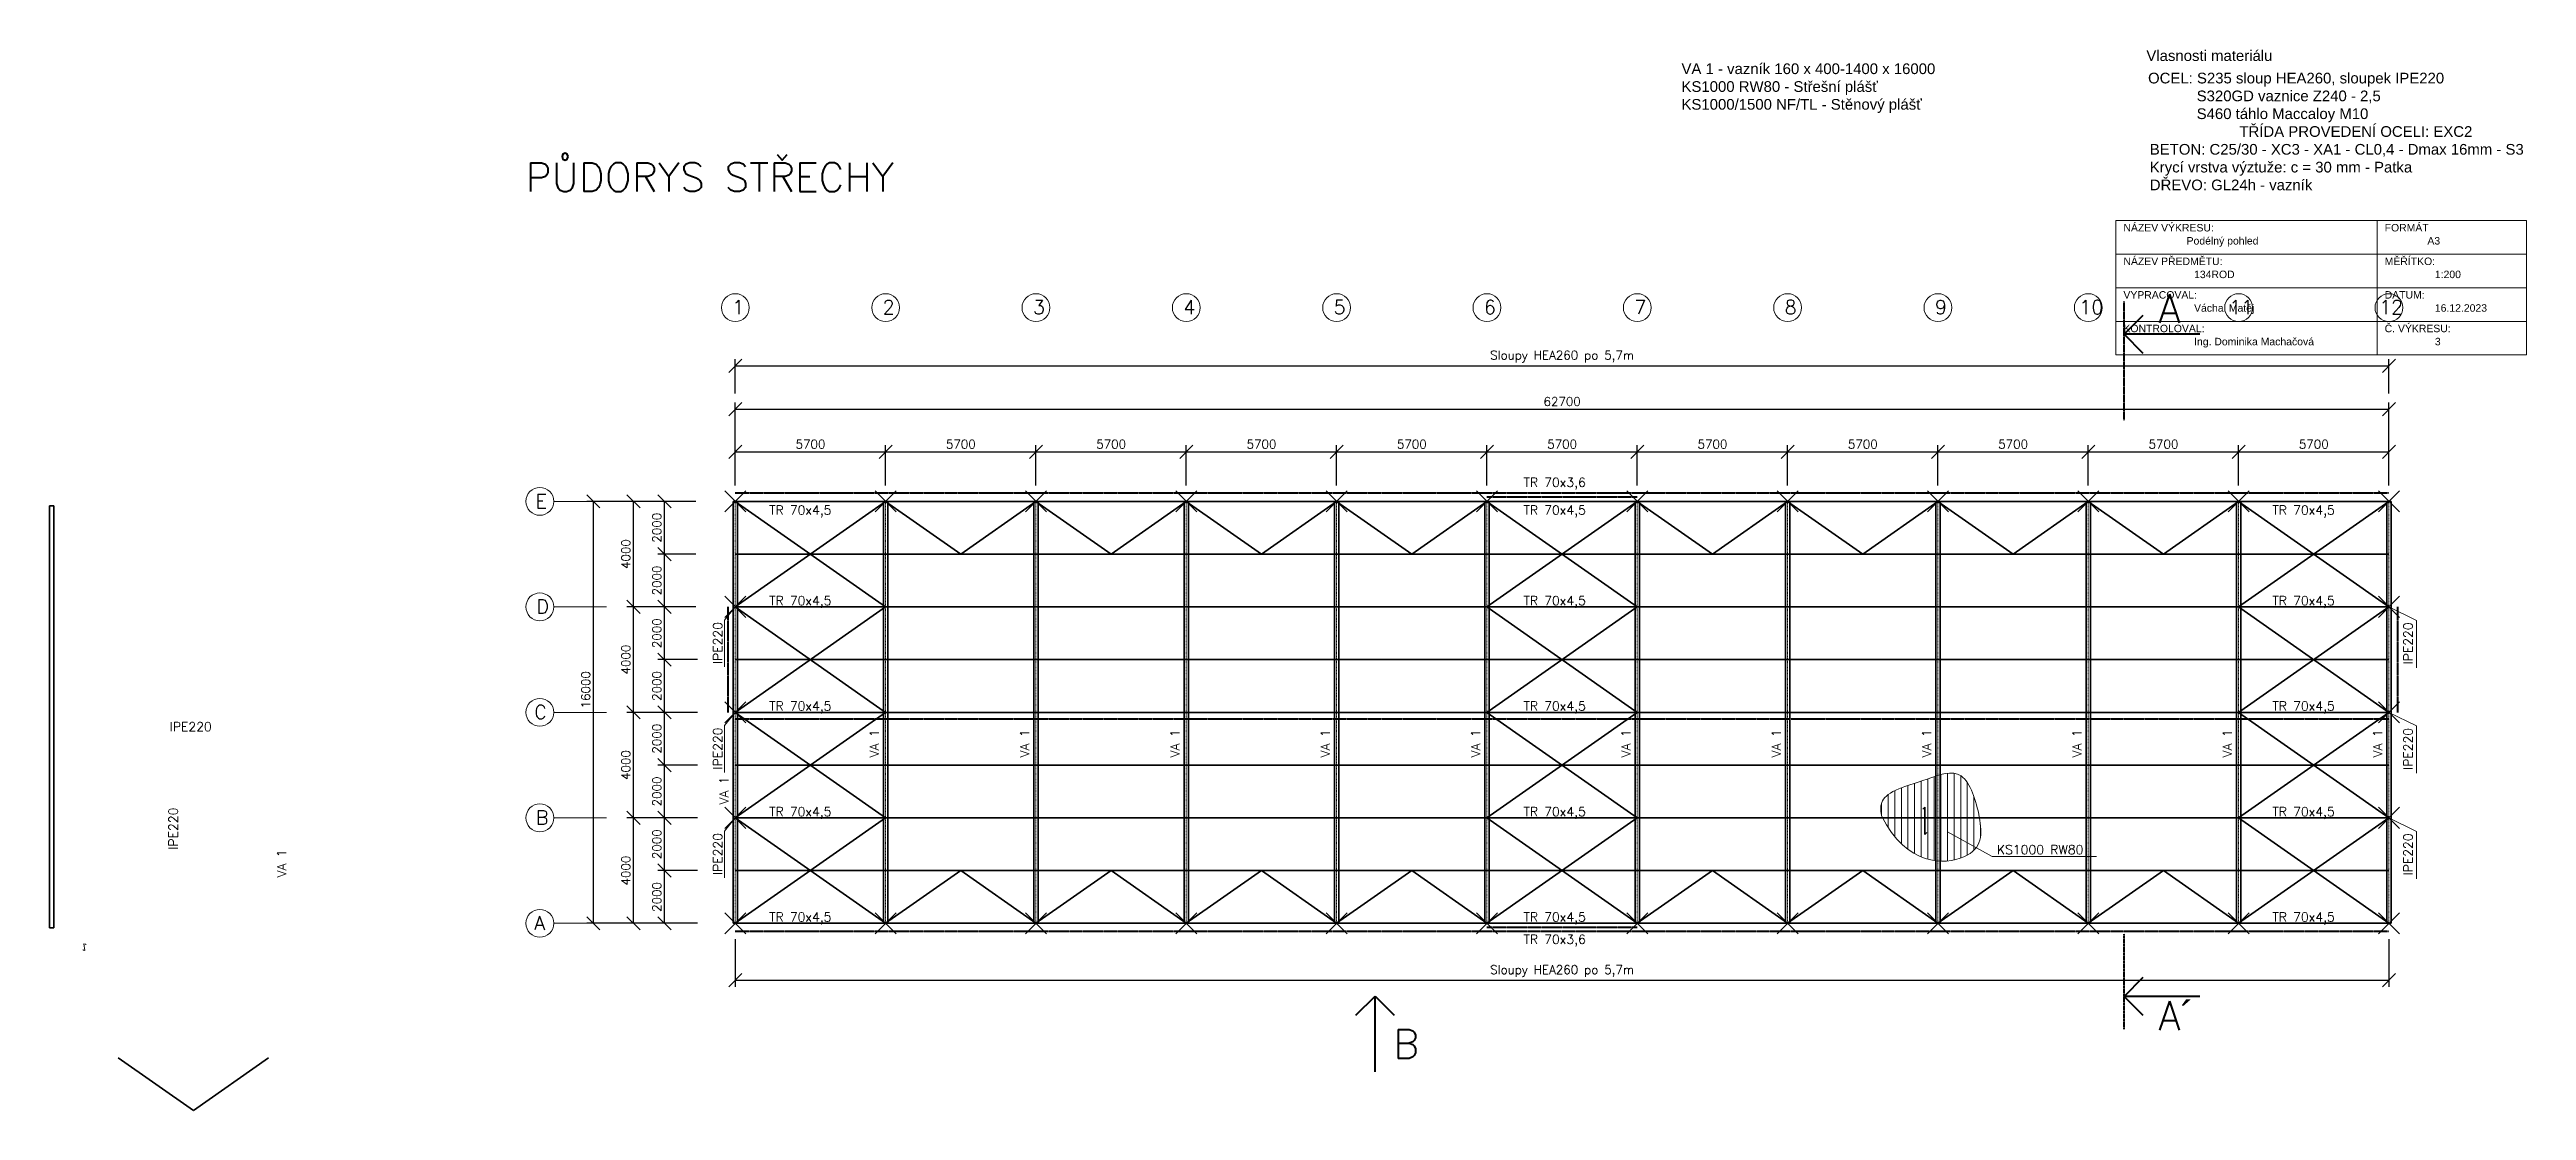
# Model space of a CAD drawing. Header units: millimetres. Extents: x -109904 to 256066, y -215550 to 75535.
# Drawn here: x -43169 to 50748, y -166956 to -126728 of the extents above; entities that cross this region are included whole.
import ezdxf

# ---------------------------------------------------------------- set-up
doc = ezdxf.new("R2010")
doc.units = ezdxf.units.MM
doc.header["$LTSCALE"] = 20
for name, pattern in [('ČERCHOVANÁ', [25.4, 12.7, -6.35, 0, -6.35]), ('ČERCHOVANÁ2', [12.7, 6.35, -3.175, 0, -3.175]), ('ČÁRKOVANÁ2', [9.525, 6.35, -3.175])]:
    doc.linetypes.add(name, pattern=pattern)
for name, color, linetype, lineweight in [('Kóty', 4, 'Continuous', 18), ('TENKÁ PLNÁ ČÁRA', 7, 'Continuous', 18), ('TENKÁ ČERCHOVANÁ ČÁRA', 60, 'ČERCHOVANÁ', 18), ('TLUSTÁ PLNÁ ČÁRA', 2, 'Continuous', 35), ('tlustá čára', 212, 'Continuous', 35), ('VELMI TLUSTÁ PLNÁ ČÁRA', 1, 'Continuous', 70), ('ztužidla plná', 104, 'Continuous', 35), ('šrafy', 7, 'Continuous', 13)]:
    doc.layers.add(name, color=color, linetype=linetype, lineweight=lineweight)
doc.styles.add('Romans', font='romans.shx')
doc.styles.get("Standard").update_dxf_attribs({"font": 'arial.ttf'})
doc.dimstyles.new('M 1-200', dxfattribs={"dimscale": 200, "dimtxt": 1.65, "dimasz": 2.5, "dimexe": 1.25, "dimexo": 3, "dimtad": 1, "dimtxsty": 'Romans', "dimblk": 'OBLIQUE', "dimcen": 2.5, "dimadec": 0, "dimazin": 0, "dimtfac": 1, "dimtmove": 0, "dimatfit": 3, "dimfxl": 1, "dimarcsym": 0})

msp = doc.modelspace()

# ---------------------------------------------------------------- texts
at = {"layer": 'Kóty', "color": 1, "insert": (36336.696, -126756.643), "char_height": 405.01158, "attachment_point": 1}
msp.add_mtext_dynamic_manual_height_columns('Vlasnosti materiálu', width=14093.65059, gutter_width=50.626, heights=[0], dxfattribs=at)
at = {"layer": 'TENKÁ PLNÁ ČÁRA', "attachment_point": 1}
for s, width, gutter_width, heights, insert, char_height in [('\\A1;VA 1 - vazník 160 x 400-1400 x 16000\\PKS1000 RW80 - Střešní plášť\\PKS1000/1500 NF/TL - Stěnový plášť', 16834.97927, 50.626, [4633.605], (18709.448, -127253.563), 405.01158), ('\\A1;\\pxi-3,l4,t4;OCEL: S235 sloup HEA260, sloupek IPE220\\P\\pi-3,l4,t4;^I    S320GD vaznice Z240 - 2,5\\P\\pi-3,l4,t4;^I    S460 táhlo Maccaloy M10\\P^I    ^I    TŘÍDA PROVEDENÍ OCELI: EXC2\\P\\pi0,l0,tz;   BETON: C25/30 - XC3 - XA1 - CL0,4 - Dmax 16mm - S3\\P   Krycí vrstva výztuže: c = 30 mm - Patka\\P   DŘEVO: GL24h - vazník', 17107.05063, 50.626, [5479.374], (35995.323, -127608.433), 405.01158), ('\\pxi-3,l4,t4;NÁZEV VÝKRESU:', 5678.19507, 35.373, [0], (35184.254, -133342.354), 282.98552), ('\\pxi-3,l4,t4;FORMÁT ', 5678.19507, 35.373, [0], (45088.747, -133342.354), 282.98552), ('Podélný pohled', 5678.19507, 35.373, [0], (37862.021, -133839.023), 282.98552), ('A3', 5678.19507, 35.373, [0], (46992.46, -133839.023), 282.9855), ('\\pxi-3,l4,t4;NÁZEV PŘEDMĚTU:', 5678.19507, 35.373, [0], (35184.254, -134615.788), 282.98552), ('\\pxi-3,l4,t4;134ROD', 5678.19507, 35.373, [0], (37862.021, -135112.458), 282.98552), ('\\pxi-3,l4,t4;MĚŘÍTKO: ^I', 5678.19507, 35.373, [0], (45088.747, -134615.788), 282.98552), ('\\pxi-3,l4,t4;1:200', 5678.19507, 35.373, [0], (46992.46, -135112.458), 282.98552), ('\\pxi-3,l4,t4;VYPRACOVAL:', 5678.19507, 35.373, [0], (35184.254, -135889.223), 282.98552), ('\\pxi-3,l4,t4;DATUM: ^I^I', 5678.19507, 35.373, [0], (45088.747, -135889.223), 282.98552), ('\\pxi-3,l4,t4;Váchal Matěj', 5678.19507, 35.373, [0], (37862.021, -136385.893), 282.98552), ('\\pxi-3,l4,t4;Č. VÝKRESU:^I', 5678.19507, 35.373, [0], (45088.747, -137162.658), 282.98552), ('\\pxi-3,l4,t4;16.12.2023', 5678.19507, 35.373, [0], (46992.46, -136385.893), 282.98552), ('\\pxi-3,l4,t4;KONTROLOVAL:', 5678.19507, 35.373, [0], (35184.254, -137162.658), 282.98552), ('\\pxi-3,l4,t4;Ing. Dominika Machačová', 5678.19507, 35.373, [0], (37862.021, -137659.328), 282.98552), ('\\pxi-3,l4,t4;3', 5678.19507, 35.373, [0], (46992.46, -137659.328), 282.98552)]:
    msp.add_mtext_dynamic_manual_height_columns(s, width=width, gutter_width=gutter_width, heights=heights, dxfattribs=dict(at, insert=insert, char_height=char_height))
at = {"layer": 'šrafy', "attachment_point": 1}
for s, width, gutter_width, heights, insert, char_height in [('{\\Fromans|c238;PŮDORYS STŘECHY}', 18899.6159, 91.135, [2065.851], (-25119.313, -131021.199), 1093.61992), ('{\\Fromans|c238;A}', 6313.27714, 91.135, [0], (36788.626, -135998.579), 1093.61992), ('{\\Fromans|c238;1}', 3051.14647, 44.045, [0], (-17280.008, -136237.412), 528.53605), ('{\\Fromans|c238;2}', 3051.14647, 44.045, [0], (-11580.008, -136237.412), 528.53605), ('{\\Fromans|c238;3}', 3051.14647, 44.045, [0], (-5880.008, -136237.412), 528.53605), ('{\\Fromans|c238;4}', 3051.14647, 44.045, [0], (-180.008, -136237.412), 528.53605), ('{\\Fromans|c238;5}', 3051.14647, 44.045, [0], (5519.992, -136237.412), 528.53605), ('{\\Fromans|c238;6}', 3051.14647, 44.045, [0], (11219.992, -136237.412), 528.53605), ('{\\Fromans|c238;7}', 3051.14647, 44.045, [0], (16919.992, -136237.412), 528.53605), ('{\\Fromans|c238;8}', 3051.14647, 44.045, [0], (22619.992, -136237.412), 528.53605), ('{\\Fromans|c238;9}', 3051.14647, 44.045, [0], (28319.992, -136237.412), 528.53605), ('{\\Fromans|c238;10}', 3051.14647, 44.045, [0], (33795.876, -136237.412), 528.53605), ('{\\Fromans|c238;11}', 3051.14647, 44.045, [0], (39476.811, -136237.412), 528.53605), ('{\\Fromans|c238;12}', 3051.14647, 44.045, [0], (45161.697, -136237.412), 528.53605), ('{\\Fromans|c238;E}', 3051.14647, 44.045, [0], (-24742.424, -143583.508), 528.53605), ('\\A1;{\\Fromans|c238;\\H1.5x;TR 70x3,6}', 8123.42907, 14.348, [4633.313], (12722.893, -142966.049), 229.56093), ('\\A1;{\\Fromans|c238;\\H1.5x;TR 70x4,5}', 8123.42907, 14.348, [4633.313], (-15880.646, -144019.966), 229.56093), ('\\A1;{\\Fromans|c238;\\H1.5x;TR 70x4,5}', 8123.42907, 14.348, [4633.313], (12722.893, -144019.966), 229.56093), ('\\A1;{\\Fromans|c238;\\H1.5x;TR 70x4,5}', 8123.42907, 14.348, [4633.313], (41119.354, -144019.966), 229.56093), ('\\A1;{\\Fromans|c238;\\H1.5x;TR 70x4,5}', 8123.42907, 14.348, [4633.313], (-15880.646, -147450.085), 229.56093), ('\\A1;{\\Fromans|c238;\\H1.5x;TR 70x4,5}', 8123.42907, 14.348, [4633.313], (12722.893, -147450.085), 229.56093), ('\\A1;{\\Fromans|c238;\\H1.5x;TR 70x4,5}', 8123.42907, 14.348, [4633.313], (41119.354, -147450.085), 229.56093), ('{\\Fromans|c238;D}', 3051.14647, 44.045, [0], (-24712.228, -147583.508), 528.53605), ('{\\Fromans|c238;C}', 3051.14647, 44.045, [0], (-24790.867, -151583.508), 528.53605), ('\\A1;{\\Fromans|c238;\\H1.5x;TR 70x4,5}', 8123.42907, 14.348, [4633.313], (-15880.646, -151450.085), 229.56093), ('\\A1;{\\Fromans|c238;\\H1.5x;TR 70x4,5}', 8123.42907, 14.348, [4633.313], (12722.893, -151450.085), 229.56093), ('\\A1;{\\Fromans|c238;\\H1.5x;TR 70x4,5}', 8123.42907, 14.348, [4633.313], (41119.354, -151450.085), 229.56093), ('\\A1;{\\Fromans|c238;\\H1.5x;IPE220}', 8123.42907, 14.348, [4633.313], (-38611.693, -152234.273), 229.56093), ('{\\Fromans|c238;B}', 3051.14647, 44.045, [0], (-24728.454, -155583.508), 528.53605), ('\\A1;{\\Fromans|c238;\\H1.5x;TR 70x4,5}', 8123.42907, 14.348, [4633.313], (-15880.646, -155450.085), 229.56093), ('\\A1;{\\Fromans|c238;\\H1.5x;TR 70x4,5}', 8123.42907, 14.348, [4633.313], (12722.893, -155450.085), 229.56093), ('\\A1;{\\Fromans|c238;\\H1.5x;TR 70x4,5}', 8123.42907, 14.348, [4633.313], (41119.354, -155450.085), 229.56093), ('\\A1;{\\Fromans|c238;\\H1.5x;KS1000 RW80}', 8123.42907, 14.348, [4633.313], (30671.756, -156890.855), 229.56093), ('{\\Fromans|c238;A}', 3051.14647, 44.045, [0], (-24790.867, -159583.508), 528.53605), ('\\A1;{\\Fromans|c238;\\H1.5x;TR 70x4,5}', 8123.42907, 14.348, [4633.313], (-15880.646, -159450.085), 229.56093), ('\\A1;{\\Fromans|c238;\\H1.5x;TR 70x4,5}', 8123.42907, 14.348, [4633.313], (12722.893, -159450.085), 229.56093), ('\\A1;{\\Fromans|c238;\\H1.5x;TR 70x4,5}', 8123.42907, 14.348, [4633.313], (41119.354, -159450.085), 229.56093), ('\\A1;{\\Fromans|c238;\\H1.5x;TR 70x3,6}', 8123.42907, 14.348, [4633.313], (12722.893, -160291.768), 229.56093), ('{\\Fromans|c238;A}´', 6313.27714, 91.135, [0], (36788.626, -162815.31), 1093.61992), ('{\\Fromans|c238;B}', 6313.27714, 91.135, [0], (7775.005, -163886.295), 1093.61992)]:
    msp.add_mtext_dynamic_manual_height_columns(s, width=width, gutter_width=gutter_width, heights=heights, dxfattribs=dict(at, insert=insert, char_height=char_height))
at = {"layer": 'šrafy', "char_height": 229.56093, "attachment_point": 1, "rotation": 90}
for s, insert in [('\\A1;{\\Fromans|c238;\\H1.5x;IPE220}', (-18004.289, -150029.874)), ('\\A1;{\\Fromans|c238;\\H1.5x;IPE220}', (46086.931, -150044)), ('\\A1;{\\Fromans|c238;\\H1.5x;IPE220}', (-18004.289, -154029.874)), ('\\A1;{\\Fromans|c238;\\H1.5x;VA 1}', (-12062.97, -153570.312)), ('\\A1;{\\Fromans|c238;\\H1.5x;VA 1}', (-6362.97, -153570.312)), ('\\A1;{\\Fromans|c238;\\H1.5x;VA 1}', (-662.97, -153570.312)), ('\\A1;{\\Fromans|c238;\\H1.5x;VA 1}', (5037.03, -153570.312)), ('\\A1;{\\Fromans|c238;\\H1.5x;VA 1}', (10737.03, -153570.312)), ('\\A1;{\\Fromans|c238;\\H1.5x;VA 1}', (16437.03, -153570.312)), ('\\A1;{\\Fromans|c238;\\H1.5x;VA 1}', (22137.03, -153570.312)), ('\\A1;{\\Fromans|c238;\\H1.5x;VA 1}', (27837.03, -153570.312)), ('\\A1;{\\Fromans|c238;\\H1.5x;VA 1}', (33537.03, -153570.312)), ('\\A1;{\\Fromans|c238;\\H1.5x;VA 1}', (39237.03, -153570.312)), ('\\A1;{\\Fromans|c238;\\H1.5x;VA 1}', (44937.03, -153570.312)), ('\\A1;{\\Fromans|c238;\\H1.5x;IPE220}', (46086.931, -154044)), ('\\A1;{\\Fromans|c238;\\H1.5x;VA 1}', (-17762.97, -155356.304)), ('\\A1;{\\Fromans|c238;\\H1.5x;IPE220}', (-38653.184, -157067.68)), ('\\A1;{\\Fromans|c238;\\H1.5x;IPE220}', (-18004.289, -158029.874)), ('\\A1;{\\Fromans|c238;\\H1.5x;IPE220}', (46086.931, -158044)), ('\\A1;{\\Fromans|c238;\\H1.5x;VA 1}', (-34544.042, -158119.865))]:
    msp.add_mtext_dynamic_manual_height_columns(s, width=8123.42907, gutter_width=14.348, heights=[4633.313], dxfattribs=dict(at, insert=insert))

# ---------------------------------------------------------------- blocks, each defined once
blk = doc.blocks.new('_Oblique')
at = {"color": 0, "linetype": 'ByBlock', "lineweight": -2}
blk.add_line((-0.5, -0.5), (0.5, 0.5), dxfattribs=at)
blk = doc.blocks.new('*D141')
at = {"layer": 'Defpoints', "color": 0, "transparency": 16777216}
for p in [(-11466, -141985), (-17166, -143860), (-11466, -143860)]:
    blk.add_point(p, dxfattribs=at)
at = {"layer": 'Kóty', "color": 0, "lineweight": -2, "transparency": 16777216}
for p, q in [((-17166, -143260), (-17166, -141735)), ((-11466, -143260), (-11466, -141735)), ((-17166, -141985), (-11466, -141985))]:
    blk.add_line(p, q, dxfattribs=at)
at = {"layer": 'Kóty', "color": 0, "lineweight": -2, "transparency": 16777216, "xscale": 500, "yscale": 500, "zscale": 500, "rotation": 180}
blk.add_blockref('_Oblique', (-17166, -141985), dxfattribs=at)
at = {"layer": 'Kóty', "color": 0, "lineweight": -2, "transparency": 16777216, "xscale": 500, "yscale": 500, "zscale": 500}
blk.add_blockref('_Oblique', (-11466, -141985), dxfattribs=at)
at = {"layer": 'Kóty', "color": 0, "transparency": 16777216, "insert": (-14316, -141695), "char_height": 330, "attachment_point": 5, "style": 'Romans'}
blk.add_mtext('5700', dxfattribs=at)
blk = doc.blocks.new('*D142')
at = {"layer": 'Defpoints', "color": 0, "transparency": 16777216}
for p in [(-5766, -141985), (-11466, -143860), (-5766, -143860)]:
    blk.add_point(p, dxfattribs=at)
at = {"layer": 'Kóty', "color": 0, "lineweight": -2, "transparency": 16777216}
for p, q in [((-11466, -143260), (-11466, -141735)), ((-5766, -143260), (-5766, -141735)), ((-11466, -141985), (-5766, -141985))]:
    blk.add_line(p, q, dxfattribs=at)
at = {"layer": 'Kóty', "color": 0, "lineweight": -2, "transparency": 16777216, "xscale": 500, "yscale": 500, "zscale": 500, "rotation": 180}
blk.add_blockref('_Oblique', (-11466, -141985), dxfattribs=at)
at = {"layer": 'Kóty', "color": 0, "lineweight": -2, "transparency": 16777216, "xscale": 500, "yscale": 500, "zscale": 500}
blk.add_blockref('_Oblique', (-5766, -141985), dxfattribs=at)
at = {"layer": 'Kóty', "color": 0, "transparency": 16777216, "insert": (-8616, -141695), "char_height": 330, "attachment_point": 5, "style": 'Romans'}
blk.add_mtext('5700', dxfattribs=at)
blk = doc.blocks.new('*D143')
at = {"layer": 'Defpoints', "color": 0, "transparency": 16777216}
for p in [(-66, -141985), (-5766, -143860), (-66, -143860)]:
    blk.add_point(p, dxfattribs=at)
at = {"layer": 'Kóty', "color": 0, "lineweight": -2, "transparency": 16777216}
for p, q in [((-5766, -143260), (-5766, -141735)), ((-66, -143260), (-66, -141735)), ((-5766, -141985), (-66, -141985))]:
    blk.add_line(p, q, dxfattribs=at)
at = {"layer": 'Kóty', "color": 0, "lineweight": -2, "transparency": 16777216, "xscale": 500, "yscale": 500, "zscale": 500, "rotation": 180}
blk.add_blockref('_Oblique', (-5766, -141985), dxfattribs=at)
at = {"layer": 'Kóty', "color": 0, "lineweight": -2, "transparency": 16777216, "xscale": 500, "yscale": 500, "zscale": 500}
blk.add_blockref('_Oblique', (-66, -141985), dxfattribs=at)
at = {"layer": 'Kóty', "color": 0, "transparency": 16777216, "insert": (-2916, -141695), "char_height": 330, "attachment_point": 5, "style": 'Romans'}
blk.add_mtext('5700', dxfattribs=at)
blk = doc.blocks.new('*D144')
at = {"layer": 'Defpoints', "color": 0, "transparency": 16777216}
for p in [(5634, -141985), (-66, -143860), (5634, -143860)]:
    blk.add_point(p, dxfattribs=at)
at = {"layer": 'Kóty', "color": 0, "lineweight": -2, "transparency": 16777216}
for p, q in [((-66, -143260), (-66, -141735)), ((5634, -143260), (5634, -141735)), ((-66, -141985), (5634, -141985))]:
    blk.add_line(p, q, dxfattribs=at)
at = {"layer": 'Kóty', "color": 0, "lineweight": -2, "transparency": 16777216, "xscale": 500, "yscale": 500, "zscale": 500, "rotation": 180}
blk.add_blockref('_Oblique', (-66, -141985), dxfattribs=at)
at = {"layer": 'Kóty', "color": 0, "lineweight": -2, "transparency": 16777216, "xscale": 500, "yscale": 500, "zscale": 500}
blk.add_blockref('_Oblique', (5634, -141985), dxfattribs=at)
at = {"layer": 'Kóty', "color": 0, "transparency": 16777216, "insert": (2784, -141695), "char_height": 330, "attachment_point": 5, "style": 'Romans'}
blk.add_mtext('5700', dxfattribs=at)
blk = doc.blocks.new('*D145')
at = {"layer": 'Defpoints', "color": 0, "transparency": 16777216}
for p in [(11334, -141985), (5634, -143860), (11334, -143860)]:
    blk.add_point(p, dxfattribs=at)
at = {"layer": 'Kóty', "color": 0, "lineweight": -2, "transparency": 16777216}
for p, q in [((5634, -143260), (5634, -141735)), ((11334, -143260), (11334, -141735)), ((5634, -141985), (11334, -141985))]:
    blk.add_line(p, q, dxfattribs=at)
at = {"layer": 'Kóty', "color": 0, "lineweight": -2, "transparency": 16777216, "xscale": 500, "yscale": 500, "zscale": 500, "rotation": 180}
blk.add_blockref('_Oblique', (5634, -141985), dxfattribs=at)
at = {"layer": 'Kóty', "color": 0, "lineweight": -2, "transparency": 16777216, "xscale": 500, "yscale": 500, "zscale": 500}
blk.add_blockref('_Oblique', (11334, -141985), dxfattribs=at)
at = {"layer": 'Kóty', "color": 0, "transparency": 16777216, "insert": (8484, -141695), "char_height": 330, "attachment_point": 5, "style": 'Romans'}
blk.add_mtext('5700', dxfattribs=at)
blk = doc.blocks.new('*D146')
at = {"layer": 'Defpoints', "color": 0, "transparency": 16777216}
for p in [(17034, -141985), (11334, -143860), (17034, -143860)]:
    blk.add_point(p, dxfattribs=at)
at = {"layer": 'Kóty', "color": 0, "lineweight": -2, "transparency": 16777216}
for p, q in [((11334, -143260), (11334, -141735)), ((17034, -143260), (17034, -141735)), ((11334, -141985), (17034, -141985))]:
    blk.add_line(p, q, dxfattribs=at)
at = {"layer": 'Kóty', "color": 0, "lineweight": -2, "transparency": 16777216, "xscale": 500, "yscale": 500, "zscale": 500, "rotation": 180}
blk.add_blockref('_Oblique', (11334, -141985), dxfattribs=at)
at = {"layer": 'Kóty', "color": 0, "lineweight": -2, "transparency": 16777216, "xscale": 500, "yscale": 500, "zscale": 500}
blk.add_blockref('_Oblique', (17034, -141985), dxfattribs=at)
at = {"layer": 'Kóty', "color": 0, "transparency": 16777216, "insert": (14184, -141695), "char_height": 330, "attachment_point": 5, "style": 'Romans'}
blk.add_mtext('5700', dxfattribs=at)
blk = doc.blocks.new('*D147')
at = {"layer": 'Defpoints', "color": 0, "transparency": 16777216}
for p in [(22734, -141985), (17034, -143860), (22734, -143860)]:
    blk.add_point(p, dxfattribs=at)
at = {"layer": 'Kóty', "color": 0, "lineweight": -2, "transparency": 16777216}
for p, q in [((17034, -143260), (17034, -141735)), ((22734, -143260), (22734, -141735)), ((17034, -141985), (22734, -141985))]:
    blk.add_line(p, q, dxfattribs=at)
at = {"layer": 'Kóty', "color": 0, "lineweight": -2, "transparency": 16777216, "xscale": 500, "yscale": 500, "zscale": 500, "rotation": 180}
blk.add_blockref('_Oblique', (17034, -141985), dxfattribs=at)
at = {"layer": 'Kóty', "color": 0, "lineweight": -2, "transparency": 16777216, "xscale": 500, "yscale": 500, "zscale": 500}
blk.add_blockref('_Oblique', (22734, -141985), dxfattribs=at)
at = {"layer": 'Kóty', "color": 0, "transparency": 16777216, "insert": (19884, -141695), "char_height": 330, "attachment_point": 5, "style": 'Romans'}
blk.add_mtext('5700', dxfattribs=at)
blk = doc.blocks.new('*D148')
at = {"layer": 'Defpoints', "color": 0, "transparency": 16777216}
for p in [(28434, -141985), (22734, -143860), (28434, -143860)]:
    blk.add_point(p, dxfattribs=at)
at = {"layer": 'Kóty', "color": 0, "lineweight": -2, "transparency": 16777216}
for p, q in [((22734, -143260), (22734, -141735)), ((28434, -143260), (28434, -141735)), ((22734, -141985), (28434, -141985))]:
    blk.add_line(p, q, dxfattribs=at)
at = {"layer": 'Kóty', "color": 0, "lineweight": -2, "transparency": 16777216, "xscale": 500, "yscale": 500, "zscale": 500, "rotation": 180}
blk.add_blockref('_Oblique', (22734, -141985), dxfattribs=at)
at = {"layer": 'Kóty', "color": 0, "lineweight": -2, "transparency": 16777216, "xscale": 500, "yscale": 500, "zscale": 500}
blk.add_blockref('_Oblique', (28434, -141985), dxfattribs=at)
at = {"layer": 'Kóty', "color": 0, "transparency": 16777216, "insert": (25584, -141695), "char_height": 330, "attachment_point": 5, "style": 'Romans'}
blk.add_mtext('5700', dxfattribs=at)
blk = doc.blocks.new('*D149')
at = {"layer": 'Defpoints', "color": 0, "transparency": 16777216}
for p in [(34134, -141985), (28434, -143860), (34134, -143860)]:
    blk.add_point(p, dxfattribs=at)
at = {"layer": 'Kóty', "color": 0, "lineweight": -2, "transparency": 16777216}
for p, q in [((28434, -143260), (28434, -141735)), ((34134, -143260), (34134, -141735)), ((28434, -141985), (34134, -141985))]:
    blk.add_line(p, q, dxfattribs=at)
at = {"layer": 'Kóty', "color": 0, "lineweight": -2, "transparency": 16777216, "xscale": 500, "yscale": 500, "zscale": 500, "rotation": 180}
blk.add_blockref('_Oblique', (28434, -141985), dxfattribs=at)
at = {"layer": 'Kóty', "color": 0, "lineweight": -2, "transparency": 16777216, "xscale": 500, "yscale": 500, "zscale": 500}
blk.add_blockref('_Oblique', (34134, -141985), dxfattribs=at)
at = {"layer": 'Kóty', "color": 0, "transparency": 16777216, "insert": (31284, -141695), "char_height": 330, "attachment_point": 5, "style": 'Romans'}
blk.add_mtext('5700', dxfattribs=at)
blk = doc.blocks.new('*D150')
at = {"layer": 'Defpoints', "color": 0, "transparency": 16777216}
for p in [(39834, -141985), (34134, -143860), (39834, -143860)]:
    blk.add_point(p, dxfattribs=at)
at = {"layer": 'Kóty', "color": 0, "lineweight": -2, "transparency": 16777216}
for p, q in [((34134, -143260), (34134, -141735)), ((39834, -143260), (39834, -141735)), ((34134, -141985), (39834, -141985))]:
    blk.add_line(p, q, dxfattribs=at)
at = {"layer": 'Kóty', "color": 0, "lineweight": -2, "transparency": 16777216, "xscale": 500, "yscale": 500, "zscale": 500, "rotation": 180}
blk.add_blockref('_Oblique', (34134, -141985), dxfattribs=at)
at = {"layer": 'Kóty', "color": 0, "lineweight": -2, "transparency": 16777216, "xscale": 500, "yscale": 500, "zscale": 500}
blk.add_blockref('_Oblique', (39834, -141985), dxfattribs=at)
at = {"layer": 'Kóty', "color": 0, "transparency": 16777216, "insert": (36984, -141695), "char_height": 330, "attachment_point": 5, "style": 'Romans'}
blk.add_mtext('5700', dxfattribs=at)
blk = doc.blocks.new('*D151')
at = {"layer": 'Defpoints', "color": 0, "transparency": 16777216}
for p in [(45534, -141985), (39834, -143860), (45534, -143860)]:
    blk.add_point(p, dxfattribs=at)
at = {"layer": 'Kóty', "color": 0, "lineweight": -2, "transparency": 16777216}
for p, q in [((39834, -143260), (39834, -141735)), ((45534, -143260), (45534, -141735)), ((39834, -141985), (45534, -141985))]:
    blk.add_line(p, q, dxfattribs=at)
at = {"layer": 'Kóty', "color": 0, "lineweight": -2, "transparency": 16777216, "xscale": 500, "yscale": 500, "zscale": 500, "rotation": 180}
blk.add_blockref('_Oblique', (39834, -141985), dxfattribs=at)
at = {"layer": 'Kóty', "color": 0, "lineweight": -2, "transparency": 16777216, "xscale": 500, "yscale": 500, "zscale": 500}
blk.add_blockref('_Oblique', (45534, -141985), dxfattribs=at)
at = {"layer": 'Kóty', "color": 0, "transparency": 16777216, "insert": (42684, -141695), "char_height": 330, "attachment_point": 5, "style": 'Romans'}
blk.add_mtext('5700', dxfattribs=at)
blk = doc.blocks.new('*D152')
at = {"layer": 'Defpoints', "color": 0, "transparency": 16777216}
for p in [(45534, -140367), (-17166, -143860), (45534, -143860)]:
    blk.add_point(p, dxfattribs=at)
at = {"layer": 'Kóty', "color": 0, "lineweight": -2, "transparency": 16777216}
for p, q in [((-17166, -143260), (-17166, -140117)), ((-17166, -140367), (45534, -140367)), ((45534, -143260), (45534, -140117))]:
    blk.add_line(p, q, dxfattribs=at)
at = {"layer": 'Kóty', "color": 0, "lineweight": -2, "transparency": 16777216, "xscale": 500, "yscale": 500, "zscale": 500, "rotation": 180}
blk.add_blockref('_Oblique', (-17166, -140367), dxfattribs=at)
at = {"layer": 'Kóty', "color": 0, "lineweight": -2, "transparency": 16777216, "xscale": 500, "yscale": 500, "zscale": 500}
blk.add_blockref('_Oblique', (45534, -140367), dxfattribs=at)
at = {"layer": 'Kóty', "color": 0, "transparency": 16777216, "insert": (14184, -140077), "char_height": 330, "attachment_point": 5, "style": 'Romans'}
blk.add_mtext('62700', dxfattribs=at)
blk = doc.blocks.new('*D153')
at = {"layer": 'Defpoints', "color": 0, "transparency": 16777216}
for p in [(-22549, -143860), (-19244, -143860), (-19244, -159860)]:
    blk.add_point(p, dxfattribs=at)
at = {"layer": 'Kóty', "color": 0, "lineweight": -2, "transparency": 16777216}
for p, q in [((-19844, -143860), (-22799, -143860)), ((-22549, -159860), (-22549, -143860)), ((-19844, -159860), (-22799, -159860))]:
    blk.add_line(p, q, dxfattribs=at)
at = {"layer": 'Kóty', "color": 0, "lineweight": -2, "transparency": 16777216, "xscale": 500, "yscale": 500, "zscale": 500}
for p, rotation in [((-22549, -143860), 90), ((-22549, -159860), 270)]:
    blk.add_blockref('_Oblique', p, dxfattribs=dict(at, rotation=rotation))
at = {"layer": 'Kóty', "color": 0, "transparency": 16777216, "insert": (-22839, -151004), "char_height": 330, "attachment_point": 5, "rotation": 90, "style": 'Romans'}
blk.add_mtext('16000', dxfattribs=at)
blk = doc.blocks.new('*D154')
at = {"layer": 'Defpoints', "color": 0, "transparency": 16777216}
for p in [(-21028, -155860), (-19244, -155860), (-19244, -159860)]:
    blk.add_point(p, dxfattribs=at)
at = {"layer": 'Kóty', "color": 0, "lineweight": -2, "transparency": 16777216}
for p, q in [((-19844, -155860), (-21278, -155860)), ((-21028, -159860), (-21028, -155860)), ((-19844, -159860), (-21278, -159860))]:
    blk.add_line(p, q, dxfattribs=at)
at = {"layer": 'Kóty', "color": 0, "lineweight": -2, "transparency": 16777216, "xscale": 500, "yscale": 500, "zscale": 500}
for p, rotation in [((-21028, -155860), 90), ((-21028, -159860), 270)]:
    blk.add_blockref('_Oblique', p, dxfattribs=dict(at, rotation=rotation))
at = {"layer": 'Kóty', "color": 0, "transparency": 16777216, "insert": (-21318, -157860), "char_height": 330, "attachment_point": 5, "rotation": 90, "style": 'Romans'}
blk.add_mtext('4000', dxfattribs=at)
blk = doc.blocks.new('*D155')
at = {"layer": 'Defpoints', "color": 0, "transparency": 16777216}
for p in [(-21028, -151860), (-19244, -151860), (-19244, -155860)]:
    blk.add_point(p, dxfattribs=at)
at = {"layer": 'Kóty', "color": 0, "lineweight": -2, "transparency": 16777216}
for p, q in [((-19844, -151860), (-21278, -151860)), ((-21028, -155860), (-21028, -151860)), ((-19844, -155860), (-21278, -155860))]:
    blk.add_line(p, q, dxfattribs=at)
at = {"layer": 'Kóty', "color": 0, "lineweight": -2, "transparency": 16777216, "xscale": 500, "yscale": 500, "zscale": 500}
for p, rotation in [((-21028, -151860), 90), ((-21028, -155860), 270)]:
    blk.add_blockref('_Oblique', p, dxfattribs=dict(at, rotation=rotation))
at = {"layer": 'Kóty', "color": 0, "transparency": 16777216, "insert": (-21318, -153860), "char_height": 330, "attachment_point": 5, "rotation": 90, "style": 'Romans'}
blk.add_mtext('4000', dxfattribs=at)
blk = doc.blocks.new('*D156')
at = {"layer": 'Defpoints', "color": 0, "transparency": 16777216}
for p in [(-21028, -147860), (-19244, -147860), (-19244, -151860)]:
    blk.add_point(p, dxfattribs=at)
at = {"layer": 'Kóty', "color": 0, "lineweight": -2, "transparency": 16777216}
for p, q in [((-19844, -147860), (-21278, -147860)), ((-21028, -151860), (-21028, -147860)), ((-19844, -151860), (-21278, -151860))]:
    blk.add_line(p, q, dxfattribs=at)
at = {"layer": 'Kóty', "color": 0, "lineweight": -2, "transparency": 16777216, "xscale": 500, "yscale": 500, "zscale": 500}
for p, rotation in [((-21028, -147860), 90), ((-21028, -151860), 270)]:
    blk.add_blockref('_Oblique', p, dxfattribs=dict(at, rotation=rotation))
at = {"layer": 'Kóty', "color": 0, "transparency": 16777216, "insert": (-21318, -149860), "char_height": 330, "attachment_point": 5, "rotation": 90, "style": 'Romans'}
blk.add_mtext('4000', dxfattribs=at)
blk = doc.blocks.new('*D157')
at = {"layer": 'Defpoints', "color": 0, "transparency": 16777216}
for p in [(-21028, -143860), (-19244, -143860), (-19244, -147860)]:
    blk.add_point(p, dxfattribs=at)
at = {"layer": 'Kóty', "color": 0, "lineweight": -2, "transparency": 16777216}
for p, q in [((-19844, -143860), (-21278, -143860)), ((-21028, -147860), (-21028, -143860)), ((-19844, -147860), (-21278, -147860))]:
    blk.add_line(p, q, dxfattribs=at)
at = {"layer": 'Kóty', "color": 0, "lineweight": -2, "transparency": 16777216, "xscale": 500, "yscale": 500, "zscale": 500}
for p, rotation in [((-21028, -143860), 90), ((-21028, -147860), 270)]:
    blk.add_blockref('_Oblique', p, dxfattribs=dict(at, rotation=rotation))
at = {"layer": 'Kóty', "color": 0, "transparency": 16777216, "insert": (-21318, -145860), "char_height": 330, "attachment_point": 5, "rotation": 90, "style": 'Romans'}
blk.add_mtext('4000', dxfattribs=at)
blk = doc.blocks.new('*D166')
at = {"layer": 'Defpoints', "color": 0, "transparency": 16777216}
for p in [(-19852, -155860), (-18068, -155860), (-18004, -157860)]:
    blk.add_point(p, dxfattribs=at)
at = {"layer": 'Kóty', "color": 0, "lineweight": -2, "transparency": 16777216}
for p, q in [((-18668, -155860), (-20102, -155860)), ((-19852, -157860), (-19852, -155860)), ((-18604, -157860), (-20102, -157860))]:
    blk.add_line(p, q, dxfattribs=at)
at = {"layer": 'Kóty', "color": 0, "lineweight": -2, "transparency": 16777216, "xscale": 500, "yscale": 500, "zscale": 500}
for p, rotation in [((-19852, -155860), 90), ((-19852, -157860), 270)]:
    blk.add_blockref('_Oblique', p, dxfattribs=dict(at, rotation=rotation))
at = {"layer": 'Kóty', "color": 0, "transparency": 16777216, "insert": (-20142, -156860), "char_height": 330, "attachment_point": 5, "rotation": 90, "style": 'Romans'}
blk.add_mtext('2000', dxfattribs=at)
blk = doc.blocks.new('*D167')
at = {"layer": 'Defpoints', "color": 0, "transparency": 16777216}
for p in [(-19852, -151860), (-18068, -151860), (-18004, -153860)]:
    blk.add_point(p, dxfattribs=at)
at = {"layer": 'Kóty', "color": 0, "lineweight": -2, "transparency": 16777216}
for p, q in [((-18668, -151860), (-20102, -151860)), ((-19852, -153860), (-19852, -151860)), ((-18604, -153860), (-20102, -153860))]:
    blk.add_line(p, q, dxfattribs=at)
at = {"layer": 'Kóty', "color": 0, "lineweight": -2, "transparency": 16777216, "xscale": 500, "yscale": 500, "zscale": 500}
for p, rotation in [((-19852, -151860), 90), ((-19852, -153860), 270)]:
    blk.add_blockref('_Oblique', p, dxfattribs=dict(at, rotation=rotation))
at = {"layer": 'Kóty', "color": 0, "transparency": 16777216, "insert": (-20142, -152860), "char_height": 330, "attachment_point": 5, "rotation": 90, "style": 'Romans'}
blk.add_mtext('2000', dxfattribs=at)
blk = doc.blocks.new('*D168')
at = {"layer": 'Defpoints', "color": 0, "transparency": 16777216}
for p in [(-19852, -147860), (-18068, -147860), (-18004, -149860)]:
    blk.add_point(p, dxfattribs=at)
at = {"layer": 'Kóty', "color": 0, "lineweight": -2, "transparency": 16777216}
for p, q in [((-18668, -147860), (-20102, -147860)), ((-19852, -149860), (-19852, -147860)), ((-18604, -149860), (-20102, -149860))]:
    blk.add_line(p, q, dxfattribs=at)
at = {"layer": 'Kóty', "color": 0, "lineweight": -2, "transparency": 16777216, "xscale": 500, "yscale": 500, "zscale": 500}
for p, rotation in [((-19852, -147860), 90), ((-19852, -149860), 270)]:
    blk.add_blockref('_Oblique', p, dxfattribs=dict(at, rotation=rotation))
at = {"layer": 'Kóty', "color": 0, "transparency": 16777216, "insert": (-20142, -148860), "char_height": 330, "attachment_point": 5, "rotation": 90, "style": 'Romans'}
blk.add_mtext('2000', dxfattribs=at)
blk = doc.blocks.new('*D169')
at = {"layer": 'Defpoints', "color": 0, "transparency": 16777216}
for p in [(-19852, -143860), (-18068, -143860), (-18105, -145860)]:
    blk.add_point(p, dxfattribs=at)
at = {"layer": 'Kóty', "color": 0, "lineweight": -2, "transparency": 16777216}
for p, q in [((-18668, -143860), (-20102, -143860)), ((-19852, -145860), (-19852, -143860)), ((-18705, -145860), (-20102, -145860))]:
    blk.add_line(p, q, dxfattribs=at)
at = {"layer": 'Kóty', "color": 0, "lineweight": -2, "transparency": 16777216, "xscale": 500, "yscale": 500, "zscale": 500}
for p, rotation in [((-19852, -143860), 90), ((-19852, -145860), 270)]:
    blk.add_blockref('_Oblique', p, dxfattribs=dict(at, rotation=rotation))
at = {"layer": 'Kóty', "color": 0, "transparency": 16777216, "insert": (-20142, -144860), "char_height": 330, "attachment_point": 5, "rotation": 90, "style": 'Romans'}
blk.add_mtext('2000', dxfattribs=at)
blk = doc.blocks.new('*D170')
at = {"layer": 'Defpoints', "color": 0, "transparency": 16777216}
for p in [(-19852, -157860), (-18068, -157860), (-18004, -159860)]:
    blk.add_point(p, dxfattribs=at)
at = {"layer": 'Kóty', "color": 0, "lineweight": -2, "transparency": 16777216}
for p, q in [((-18668, -157860), (-20102, -157860)), ((-19852, -159860), (-19852, -157860)), ((-18604, -159860), (-20102, -159860))]:
    blk.add_line(p, q, dxfattribs=at)
at = {"layer": 'Kóty', "color": 0, "lineweight": -2, "transparency": 16777216, "xscale": 500, "yscale": 500, "zscale": 500}
for p, rotation in [((-19852, -157860), 90), ((-19852, -159860), 270)]:
    blk.add_blockref('_Oblique', p, dxfattribs=dict(at, rotation=rotation))
at = {"layer": 'Kóty', "color": 0, "transparency": 16777216, "insert": (-20142, -158860), "char_height": 330, "attachment_point": 5, "rotation": 90, "style": 'Romans'}
blk.add_mtext('2000', dxfattribs=at)
blk = doc.blocks.new('*D171')
at = {"layer": 'Defpoints', "color": 0, "transparency": 16777216}
for p in [(-19852, -153860), (-18068, -153860), (-18004, -155860)]:
    blk.add_point(p, dxfattribs=at)
at = {"layer": 'Kóty', "color": 0, "lineweight": -2, "transparency": 16777216}
for p, q in [((-18668, -153860), (-20102, -153860)), ((-19852, -155860), (-19852, -153860)), ((-18604, -155860), (-20102, -155860))]:
    blk.add_line(p, q, dxfattribs=at)
at = {"layer": 'Kóty', "color": 0, "lineweight": -2, "transparency": 16777216, "xscale": 500, "yscale": 500, "zscale": 500}
for p, rotation in [((-19852, -153860), 90), ((-19852, -155860), 270)]:
    blk.add_blockref('_Oblique', p, dxfattribs=dict(at, rotation=rotation))
at = {"layer": 'Kóty', "color": 0, "transparency": 16777216, "insert": (-20142, -154860), "char_height": 330, "attachment_point": 5, "rotation": 90, "style": 'Romans'}
blk.add_mtext('2000', dxfattribs=at)
blk = doc.blocks.new('*D172')
at = {"layer": 'Defpoints', "color": 0, "transparency": 16777216}
for p in [(-19852, -149860), (-18068, -149860), (-18004, -151860)]:
    blk.add_point(p, dxfattribs=at)
at = {"layer": 'Kóty', "color": 0, "lineweight": -2, "transparency": 16777216}
for p, q in [((-18668, -149860), (-20102, -149860)), ((-19852, -151860), (-19852, -149860)), ((-18604, -151860), (-20102, -151860))]:
    blk.add_line(p, q, dxfattribs=at)
at = {"layer": 'Kóty', "color": 0, "lineweight": -2, "transparency": 16777216, "xscale": 500, "yscale": 500, "zscale": 500}
for p, rotation in [((-19852, -149860), 90), ((-19852, -151860), 270)]:
    blk.add_blockref('_Oblique', p, dxfattribs=dict(at, rotation=rotation))
at = {"layer": 'Kóty', "color": 0, "transparency": 16777216, "insert": (-20142, -150860), "char_height": 330, "attachment_point": 5, "rotation": 90, "style": 'Romans'}
blk.add_mtext('2000', dxfattribs=at)
blk = doc.blocks.new('*D173')
at = {"layer": 'Defpoints', "color": 0, "transparency": 16777216}
for p in [(-19852, -145860), (-18068, -145860), (-18105, -147860)]:
    blk.add_point(p, dxfattribs=at)
at = {"layer": 'Kóty', "color": 0, "lineweight": -2, "transparency": 16777216}
for p, q in [((-18668, -145860), (-20102, -145860)), ((-19852, -147860), (-19852, -145860)), ((-18705, -147860), (-20102, -147860))]:
    blk.add_line(p, q, dxfattribs=at)
at = {"layer": 'Kóty', "color": 0, "lineweight": -2, "transparency": 16777216, "xscale": 500, "yscale": 500, "zscale": 500}
for p, rotation in [((-19852, -145860), 90), ((-19852, -147860), 270)]:
    blk.add_blockref('_Oblique', p, dxfattribs=dict(at, rotation=rotation))
at = {"layer": 'Kóty', "color": 0, "transparency": 16777216, "insert": (-20142, -146860), "char_height": 330, "attachment_point": 5, "rotation": 90, "style": 'Romans'}
blk.add_mtext('2000', dxfattribs=at)
blk = doc.blocks.new('*D174')
at = {"layer": 'Defpoints', "color": 0, "transparency": 16777216}
for p in [(45534, -138718), (-17166, -140367), (45534, -140367)]:
    blk.add_point(p, dxfattribs=at)
at = {"layer": 'Kóty', "color": 0, "lineweight": -2, "transparency": 16777216}
for p, q in [((-17166, -139767), (-17166, -138468)), ((-17166, -138718), (45534, -138718)), ((45534, -139767), (45534, -138468))]:
    blk.add_line(p, q, dxfattribs=at)
at = {"layer": 'Kóty', "color": 0, "lineweight": -2, "transparency": 16777216, "xscale": 500, "yscale": 500, "zscale": 500, "rotation": 180}
blk.add_blockref('_Oblique', (-17166, -138718), dxfattribs=at)
at = {"layer": 'Kóty', "color": 0, "lineweight": -2, "transparency": 16777216, "xscale": 500, "yscale": 500, "zscale": 500}
blk.add_blockref('_Oblique', (45534, -138718), dxfattribs=at)
at = {"layer": 'Kóty', "color": 0, "transparency": 16777216, "insert": (14184, -138373), "char_height": 330, "attachment_point": 5, "style": 'Romans'}
blk.add_mtext('Sloupy HEA260 po 5,7m', dxfattribs=at)
blk = doc.blocks.new('*D175')
at = {"layer": 'Defpoints', "color": 0, "transparency": 16777216}
for p in [(-17166, -159860), (45534, -159860), (45534, -162017)]:
    blk.add_point(p, dxfattribs=at)
at = {"layer": 'Kóty', "color": 0, "lineweight": -2, "transparency": 16777216}
for p, q in [((-17166, -160460), (-17166, -162267)), ((45534, -160460), (45534, -162267)), ((-17166, -162017), (45534, -162017))]:
    blk.add_line(p, q, dxfattribs=at)
at = {"layer": 'Kóty', "color": 0, "lineweight": -2, "transparency": 16777216, "xscale": 500, "yscale": 500, "zscale": 500, "rotation": 180}
blk.add_blockref('_Oblique', (-17166, -162017), dxfattribs=at)
at = {"layer": 'Kóty', "color": 0, "lineweight": -2, "transparency": 16777216, "xscale": 500, "yscale": 500, "zscale": 500}
blk.add_blockref('_Oblique', (45534, -162017), dxfattribs=at)
at = {"layer": 'Kóty', "color": 0, "transparency": 16777216, "insert": (14184, -161672), "char_height": 330, "attachment_point": 5, "style": 'Romans'}
blk.add_mtext('Sloupy HEA260 po 5,7m', dxfattribs=at)

# ---------------------------------------------------------------- dimensions: what is measured, and where the dimension line sits
at = {"layer": 'Kóty'}
for base, p1, p2, picture, middle in [((45534.136, -138718.265), (-17165.864, -140367.364), (45534.136, -140367.364), '*D174', (14184.136, -138373.265)), ((45534.136, -162016.62), (-17165.864, -159860.015), (45534.136, -159860.015), '*D175', (14184.136, -161671.62))]:
    dim = msp.add_linear_dim(base=base, p1=p1, p2=p2, text='Sloupy HEA260 po 5,7m', dimstyle='M 1-200', dxfattribs=at)
    dim.commit()
    dim.dimension.update_dxf_attribs({"geometry": picture, "text_midpoint": middle})
for base, p1, p2, picture, middle in [((45534.136, -140367.364), (-17165.864, -143860.015), (45534.136, -143860.015), '*D152', (14184.136, -140077.364)), ((-11465.864, -141984.698), (-17165.864, -143860.015), (-11465.864, -143860.015), '*D141', (-14315.864, -141694.698)), ((-5765.864, -141984.698), (-11465.864, -143860.015), (-5765.864, -143860.015), '*D142', (-8615.864, -141694.698)), ((-65.864, -141984.698), (-5765.864, -143860.015), (-65.864, -143860.015), '*D143', (-2915.864, -141694.698)), ((5634.136, -141984.698), (-65.864, -143860.015), (5634.136, -143860.015), '*D144', (2784.136, -141694.698)), ((11334.136, -141984.698), (5634.136, -143860.015), (11334.136, -143860.015), '*D145', (8484.136, -141694.698)), ((17034.136, -141984.698), (11334.136, -143860.015), (17034.136, -143860.015), '*D146', (14184.136, -141694.698)), ((22734.136, -141984.698), (17034.136, -143860.015), (22734.136, -143860.015), '*D147', (19884.136, -141694.698)), ((28434.136, -141984.698), (22734.136, -143860.015), (28434.136, -143860.015), '*D148', (25584.136, -141694.698)), ((34134.136, -141984.698), (28434.136, -143860.015), (34134.136, -143860.015), '*D149', (31284.136, -141694.698)), ((39834.136, -141984.698), (34134.136, -143860.015), (39834.136, -143860.015), '*D150', (36984.136, -141694.698)), ((45534.136, -141984.698), (39834.136, -143860.015), (45534.136, -143860.015), '*D151', (42684.136, -141694.698))]:
    dim = msp.add_linear_dim(base=base, p1=p1, p2=p2, dimstyle='M 1-200', dxfattribs=at)
    dim.commit()
    dim.dimension.update_dxf_attribs({"geometry": picture, "text_midpoint": middle})
dim = msp.add_linear_dim(base=(-22549.24, -143860.015), p1=(-19243.656, -159860.015), p2=(-19243.656, -143860.015), angle=90, dimstyle='M 1-200', dxfattribs=at)
dim.commit()
dim.dimension.update_dxf_attribs({"geometry": '*D153', "text_midpoint": (-22549.24, -151003.503), "dimtype": 160})
for base, p1, p2, picture, middle in [((-21027.758, -143860.015), (-19243.656, -147860.015), (-19243.656, -143860.015), '*D157', (-21317.758, -145860.015)), ((-19852.28, -143860.015), (-18104.746, -145860.015), (-18068.178, -143860.015), '*D169', (-20142.28, -144860.015)), ((-19852.28, -145860.015), (-18104.746, -147860.015), (-18068.178, -145860.015), '*D173', (-20142.28, -146860.015)), ((-21027.758, -147860.015), (-19243.656, -151860.015), (-19243.656, -147860.015), '*D156', (-21317.758, -149860.015)), ((-19852.28, -147860.015), (-18004.289, -149860.015), (-18068.178, -147860.015), '*D168', (-20142.28, -148860.015)), ((-19852.28, -149860.015), (-18004.289, -151860.015), (-18068.178, -149860.015), '*D172', (-20142.28, -150860.015)), ((-21027.758, -151860.015), (-19243.656, -155860.015), (-19243.656, -151860.015), '*D155', (-21317.758, -153860.015)), ((-19852.28, -151860.015), (-18004.289, -153860.015), (-18068.178, -151860.015), '*D167', (-20142.28, -152860.015)), ((-19852.28, -153860.015), (-18004.289, -155860.015), (-18068.178, -153860.015), '*D171', (-20142.28, -154860.015))]:
    dim = msp.add_linear_dim(base=base, p1=p1, p2=p2, angle=90, dimstyle='M 1-200', override={"dimtmove": 1}, dxfattribs=at)
    dim.commit()
    dim.dimension.update_dxf_attribs({"geometry": picture, "text_midpoint": middle})
for base, p1, p2, picture, middle in [((-21027.758, -155860.015), (-19243.656, -159860.015), (-19243.656, -155860.015), '*D154', (-21317.758, -157860.015)), ((-19852.28, -155860.015), (-18004.289, -157860.015), (-18068.178, -155860.015), '*D166', (-20142.28, -156860.015)), ((-19852.28, -157860.015), (-18004.289, -159860.015), (-18068.178, -157860.015), '*D170', (-20142.28, -158860.015))]:
    dim = msp.add_linear_dim(base=base, p1=p1, p2=p2, angle=90, dimstyle='M 1-200', dxfattribs=at)
    dim.commit()
    dim.dimension.update_dxf_attribs({"geometry": picture, "text_midpoint": middle})

# ---------------------------------------------------------------- linework, layer by layer
at = {"layer": 'Kóty'}
msp.add_lwpolyline([(50748.457, -138308.749), (35184.254, -138308.749), (35184.254, -133215.01), (50748.457, -133215.01)], close=True, dxfattribs=at)
for points in [[(45088.747, -133215.01), (45088.747, -138308.749)], [(35184.254, -134488.445), (50748.457, -134488.445)], [(35184.254, -135761.88), (50748.457, -135761.88)], [(35184.254, -137035.315), (50748.457, -137035.315)]]:
    msp.add_lwpolyline(points, dxfattribs=at)
at = {"layer": 'TENKÁ PLNÁ ČÁRA'}
for p, q in [((-41896.325, -160851.501), (-41899.33, -160875.298)), ((-41899.33, -160875.298), (-41825.578, -160884.61)), ((-41795.513, -160646.5), (-41869.265, -160637.188)), ((-41869.265, -160637.188), (-41825.578, -160884.61)), ((-41798.518, -160670.297), (-41795.513, -160646.5))]:
    msp.add_line(p, q, dxfattribs=at)
at = {"layer": 'TENKÁ ČERCHOVANÁ ČÁRA', "ltscale": 0.009}
for p, q in [((-17165.864, -143860.015), (-17165.864, -159860.015)), ((-11465.864, -143860.015), (-11465.864, -159860.015)), ((-5765.864, -143860.015), (-5765.864, -159860.015)), ((-65.864, -143860.015), (-65.864, -159860.015)), ((5634.136, -143860.015), (5634.136, -159860.015)), ((11334.136, -143860.015), (11334.136, -159860.015)), ((17034.136, -143860.015), (17034.136, -159860.015)), ((22734.136, -143860.015), (22734.136, -159860.015)), ((28434.136, -143860.015), (28434.136, -159860.015)), ((34134.136, -143860.015), (34134.136, -159860.015)), ((39834.136, -143860.015), (39834.136, -159860.015)), ((45534.136, -143860.015), (45534.136, -159860.015))]:
    msp.add_line(p, q, dxfattribs=at)
at = {"layer": 'TLUSTÁ PLNÁ ČÁRA'}
for p, q in [((45534.136, -143860.015), (-17165.864, -143860.015)), ((27860.41, -155532.261), (27937.188, -155455.483)), ((27937.188, -155455.483), (27937.188, -156486.651)), ((27937.188, -156486.651), (28013.966, -156409.872)), ((-17165.864, -159860.015), (45534.136, -159860.015))]:
    msp.add_line(p, q, dxfattribs=at)
at = {"layer": 'tlustá čára'}
for p, q in [((-17565.864, -144260.015), (-16765.864, -143460.015)), ((-17565.864, -143460.015), (-16765.864, -144260.015)), ((-17565.864, -144260.015), (-16765.864, -143460.015)), ((-17565.864, -143460.015), (-16765.864, -144260.015)), ((-11865.864, -144260.015), (-11065.864, -143460.015)), ((-11865.864, -143460.015), (-11065.864, -144260.015)), ((-6165.864, -144260.015), (-5365.864, -143460.015)), ((-6165.864, -143460.015), (-5365.864, -144260.015)), ((-465.864, -144260.015), (334.136, -143460.015)), ((-465.864, -143460.015), (334.136, -144260.015)), ((5234.136, -144260.015), (6034.136, -143460.015)), ((5234.136, -143460.015), (6034.136, -144260.015)), ((10934.136, -144260.015), (11734.136, -143460.015)), ((10934.136, -143460.015), (11734.136, -144260.015)), ((16634.136, -144260.015), (17434.136, -143460.015)), ((16634.136, -143460.015), (17434.136, -144260.015)), ((22334.136, -144260.015), (23134.136, -143460.015)), ((22334.136, -143460.015), (23134.136, -144260.015)), ((28034.136, -144260.015), (28834.136, -143460.015)), ((28034.136, -143460.015), (28834.136, -144260.015)), ((33734.136, -144260.015), (34534.136, -143460.015)), ((33734.136, -143460.015), (34534.136, -144260.015)), ((39434.136, -144260.015), (40234.136, -143460.015)), ((39434.136, -143460.015), (40234.136, -144260.015)), ((45134.136, -144260.015), (45934.136, -143460.015)), ((45134.136, -143460.015), (45934.136, -144260.015)), ((45134.136, -144260.015), (45934.136, -143460.015)), ((45134.136, -143460.015), (45934.136, -144260.015)), ((-43169.049, -144032.213), (-43009.049, -144032.213)), ((-43169.049, -160032.213), (-43169.049, -144032.213)), ((-43009.049, -144032.213), (-43009.049, -160032.213)), ((-17245.864, -143860.015), (-17085.864, -143860.015)), ((-17245.864, -159860.015), (-17245.864, -143860.015)), ((-17085.864, -143860.015), (-17085.864, -159860.015)), ((-11545.864, -143860.015), (-11385.864, -143860.015)), ((-11545.864, -159860.015), (-11545.864, -143860.015)), ((-11385.864, -143860.015), (-11385.864, -159860.015)), ((-5845.864, -143860.015), (-5685.864, -143860.015)), ((-5845.864, -159860.015), (-5845.864, -143860.015)), ((-5685.864, -143860.015), (-5685.864, -159860.015)), ((-145.864, -143860.015), (14.136, -143860.015)), ((-145.864, -159860.015), (-145.864, -143860.015)), ((14.136, -143860.015), (14.136, -159860.015)), ((5554.136, -143860.015), (5714.136, -143860.015)), ((5554.136, -159860.015), (5554.136, -143860.015)), ((5714.136, -143860.015), (5714.136, -159860.015)), ((11254.136, -143860.015), (11414.136, -143860.015)), ((11254.136, -159860.015), (11254.136, -143860.015)), ((11414.136, -143860.015), (11414.136, -159860.015)), ((16954.136, -143860.015), (17114.136, -143860.015)), ((16954.136, -159860.015), (16954.136, -143860.015)), ((17114.136, -143860.015), (17114.136, -159860.015)), ((22654.136, -143860.015), (22814.136, -143860.015)), ((22654.136, -159860.015), (22654.136, -143860.015)), ((22814.136, -143860.015), (22814.136, -159860.015)), ((28354.136, -143860.015), (28514.136, -143860.015)), ((28354.136, -159860.015), (28354.136, -143860.015)), ((28514.136, -143860.015), (28514.136, -159860.015)), ((34054.136, -143860.015), (34214.136, -143860.015)), ((34054.136, -159860.015), (34054.136, -143860.015)), ((34214.136, -143860.015), (34214.136, -159860.015)), ((39754.136, -143860.015), (39914.136, -143860.015)), ((39754.136, -159860.015), (39754.136, -143860.015)), ((39914.136, -143860.015), (39914.136, -159860.015)), ((45454.136, -143860.015), (45614.136, -143860.015)), ((45454.136, -159860.015), (45454.136, -143860.015)), ((45614.136, -143860.015), (45614.136, -159860.015)), ((-17165.864, -145860.015), (45534.136, -145860.015)), ((-17565.864, -148260.015), (-16765.864, -147460.015)), ((-17565.864, -147460.015), (-16765.864, -148260.015)), ((-17165.864, -147860.015), (45534.136, -147860.015)), ((45134.136, -148260.015), (45934.136, -147460.015)), ((45134.136, -147460.015), (45934.136, -148260.015)), ((-17165.864, -149860.015), (45534.136, -149860.015)), ((-17565.864, -152260.015), (-16765.864, -151460.015)), ((-17565.864, -151460.015), (-16765.864, -152260.015)), ((-17165.864, -151860.015), (45534.136, -151860.015)), ((45134.136, -152260.015), (45934.136, -151460.015)), ((45134.136, -151460.015), (45934.136, -152260.015)), ((-17165.864, -153860.015), (45534.136, -153860.015)), ((-17565.864, -156260.015), (-16765.864, -155460.015)), ((-17565.864, -155460.015), (-16765.864, -156260.015)), ((-17165.864, -155860.015), (45534.136, -155860.015)), ((45134.136, -156260.015), (45934.136, -155460.015)), ((45134.136, -155460.015), (45934.136, -156260.015)), ((-17165.864, -157860.015), (45534.136, -157860.015)), ((-17565.864, -160260.015), (-16765.864, -159460.015)), ((-17565.864, -159460.015), (-16765.864, -160260.015)), ((-17565.864, -160260.015), (-16765.864, -159460.015)), ((-17565.864, -159460.015), (-16765.864, -160260.015)), ((-11865.864, -160260.015), (-11065.864, -159460.015)), ((-11865.864, -159460.015), (-11065.864, -160260.015)), ((-6165.864, -160260.015), (-5365.864, -159460.015)), ((-6165.864, -159460.015), (-5365.864, -160260.015)), ((-465.864, -160260.015), (334.136, -159460.015)), ((-465.864, -159460.015), (334.136, -160260.015)), ((5234.136, -160260.015), (6034.136, -159460.015)), ((5234.136, -159460.015), (6034.136, -160260.015)), ((10934.136, -160260.015), (11734.136, -159460.015)), ((10934.136, -159460.015), (11734.136, -160260.015)), ((16634.136, -160260.015), (17434.136, -159460.015)), ((16634.136, -159460.015), (17434.136, -160260.015)), ((22334.136, -160260.015), (23134.136, -159460.015)), ((22334.136, -159460.015), (23134.136, -160260.015)), ((28034.136, -160260.015), (28834.136, -159460.015)), ((28034.136, -159460.015), (28834.136, -160260.015)), ((33734.136, -160260.015), (34534.136, -159460.015)), ((33734.136, -159460.015), (34534.136, -160260.015)), ((39434.136, -160260.015), (40234.136, -159460.015)), ((39434.136, -159460.015), (40234.136, -160260.015)), ((45134.136, -160260.015), (45934.136, -159460.015)), ((45134.136, -159460.015), (45934.136, -160260.015)), ((45134.136, -160260.015), (45934.136, -159460.015)), ((45134.136, -159460.015), (45934.136, -160260.015)), ((-43009.049, -160032.213), (-43169.049, -160032.213)), ((-17085.864, -159860.015), (-17245.864, -159860.015)), ((-11385.864, -159860.015), (-11545.864, -159860.015)), ((-5685.864, -159860.015), (-5845.864, -159860.015)), ((14.136, -159860.015), (-145.864, -159860.015)), ((5714.136, -159860.015), (5554.136, -159860.015)), ((11414.136, -159860.015), (11254.136, -159860.015)), ((17114.136, -159860.015), (16954.136, -159860.015)), ((22814.136, -159860.015), (22654.136, -159860.015)), ((28514.136, -159860.015), (28354.136, -159860.015)), ((34214.136, -159860.015), (34054.136, -159860.015)), ((39914.136, -159860.015), (39754.136, -159860.015)), ((45614.136, -159860.015), (45454.136, -159860.015))]:
    msp.add_line(p, q, dxfattribs=at)
at = {"layer": 'VELMI TLUSTÁ PLNÁ ČÁRA', "linetype": 'ČERCHOVANÁ2', "ltscale": 0.02}
for p, q in [((35490.123, -140775.63), (35490.123, -136275.63)), ((35490.123, -163878.937), (35490.123, -160261.138))]:
    msp.add_line(p, q, dxfattribs=at)
at = {"layer": 'VELMI TLUSTÁ PLNÁ ČÁRA', "lineweight": 50}
for p, q in [((35490.123, -137525.63), (36214.142, -136801.612)), ((38367.127, -137525.63), (35490.123, -137525.63)), ((36214.142, -138249.648), (35490.123, -137525.63)), ((35490.123, -162628.937), (36214.142, -161904.919)), ((6364.65, -163342.277), (7088.668, -162618.259)), ((7088.668, -165495.263), (7088.668, -162618.259)), ((7088.668, -162618.259), (7812.687, -163342.277)), ((38367.127, -162628.937), (35490.123, -162628.937)), ((36214.142, -163352.955), (35490.123, -162628.937))]:
    msp.add_line(p, q, dxfattribs=at)
at = {"layer": 'VELMI TLUSTÁ PLNÁ ČÁRA', "linetype": 'ČÁRKOVANÁ2', "lineweight": 50, "ltscale": 0.02}
for p, q in [((-17165.864, -143542.997), (45534.136, -143542.997)), ((11334.136, -143692.997), (17034.136, -143692.997)), ((-17437.377, -151860.015), (-17437.377, -147860.015)), ((45870.573, -151860.015), (45870.573, -147860.015)), ((-17165.864, -152108.837), (45534.136, -152108.837)), ((-17165.864, -160160.507), (45534.136, -160160.507)), ((11334.136, -160000.507), (17034.136, -160000.507))]:
    msp.add_line(p, q, dxfattribs=at)
at = {"layer": 'ztužidla plná'}
for p, q in [((-11465.864, -147860.015), (-17165.864, -143860.015)), ((-17165.864, -147860.015), (-11465.864, -143860.015)), ((-11465.864, -143860.015), (-8615.864, -145860.015)), ((-5765.864, -143860.015), (-8615.864, -145860.015)), ((-5765.864, -143860.015), (-2915.864, -145860.015)), ((-65.864, -143860.015), (-2915.864, -145860.015)), ((-65.864, -143860.015), (2784.136, -145860.015)), ((5634.136, -143860.015), (2784.136, -145860.015)), ((5634.136, -143860.015), (8484.136, -145860.015)), ((11334.136, -143860.015), (8484.136, -145860.015)), ((17034.136, -147860.015), (11334.136, -143860.015)), ((11334.136, -147860.015), (17034.136, -143860.015)), ((17034.136, -143860.015), (19884.136, -145860.015)), ((22734.136, -143860.015), (19884.136, -145860.015)), ((22734.136, -143860.015), (25584.136, -145860.015)), ((28434.136, -143860.015), (25584.136, -145860.015)), ((28434.136, -143860.015), (31284.136, -145860.015)), ((34134.136, -143860.015), (31284.136, -145860.015)), ((34134.136, -143860.015), (36984.136, -145860.015)), ((39834.136, -143860.015), (36984.136, -145860.015)), ((45534.136, -147860.015), (39834.136, -143860.015)), ((39834.136, -147860.015), (45534.136, -143860.015)), ((-11465.864, -151860.015), (-17165.864, -147860.015)), ((-17165.864, -151860.015), (-11465.864, -147860.015)), ((17034.136, -151860.015), (11334.136, -147860.015)), ((11334.136, -151860.015), (17034.136, -147860.015)), ((45534.136, -151860.015), (39834.136, -147860.015)), ((39834.136, -151860.015), (45534.136, -147860.015)), ((-11465.864, -155860.015), (-17165.864, -151860.015)), ((-17165.864, -155860.015), (-11465.864, -151860.015)), ((17034.136, -155860.015), (11334.136, -151860.015)), ((11334.136, -155860.015), (17034.136, -151860.015)), ((45534.136, -155860.015), (39834.136, -151860.015)), ((39834.136, -155860.015), (45534.136, -151860.015)), ((-11465.864, -159860.015), (-17165.864, -155860.015)), ((-17165.864, -159860.015), (-11465.864, -155860.015)), ((17034.136, -159860.015), (11334.136, -155860.015)), ((11334.136, -159860.015), (17034.136, -155860.015)), ((45534.136, -159860.015), (39834.136, -155860.015)), ((39834.136, -159860.015), (45534.136, -155860.015)), ((-11465.864, -159860.015), (-8615.864, -157860.015)), ((-5765.864, -159860.015), (-8615.864, -157860.015)), ((-5765.864, -159860.015), (-2915.864, -157860.015)), ((-65.864, -159860.015), (-2915.864, -157860.015)), ((-65.864, -159860.015), (2784.136, -157860.015)), ((5634.136, -159860.015), (2784.136, -157860.015)), ((5634.136, -159860.015), (8484.136, -157860.015)), ((11334.136, -159860.015), (8484.136, -157860.015)), ((17034.136, -159860.015), (19884.136, -157860.015)), ((22734.136, -159860.015), (19884.136, -157860.015)), ((22734.136, -159860.015), (25584.136, -157860.015)), ((28434.136, -159860.015), (25584.136, -157860.015)), ((28434.136, -159860.015), (31284.136, -157860.015)), ((34134.136, -159860.015), (31284.136, -157860.015)), ((34134.136, -159860.015), (36984.136, -157860.015)), ((39834.136, -159860.015), (36984.136, -157860.015)), ((-40562.304, -164955.768), (-37712.304, -166955.768)), ((-34862.304, -164955.768), (-37712.304, -166955.768))]:
    msp.add_line(p, q, dxfattribs=at)
at = {"layer": 'šrafy'}
for p, q in [((-22549.24, -143860.015), (-24049.24, -143860.015)), ((-22049.24, -147860.015), (-24049.24, -147860.015)), ((-17570.551, -148364.204), (-17165.864, -147860.015)), ((-17570.551, -150138.411), (-17570.551, -148364.204)), ((46583.682, -148373.931), (45534.136, -147860.015)), ((46583.682, -150166.954), (46583.682, -148373.931)), ((-22049.24, -151860.015), (-24049.24, -151860.015)), ((-17570.551, -152364.204), (-17165.864, -151860.015)), ((46583.682, -152373.931), (45534.136, -151860.015)), ((-17570.551, -154138.411), (-17570.551, -152364.204)), ((46583.682, -154166.954), (46583.682, -152373.931)), ((26796.275, -154828.636), (26796.275, -156567.707)), ((27046.275, -156839.451), (27046.275, -154721.754)), ((27046.275, -154721.754), (27046.275, -156839.451)), ((27296.275, -157052.789), (27296.275, -154633.018)), ((27546.275, -154550.737), (27546.275, -157217.549)), ((27796.275, -157340.632), (27796.275, -154469.028)), ((27796.275, -154469.028), (27796.275, -157340.632)), ((28046.275, -157426.966), (28046.275, -154383.882)), ((28296.275, -154295.793), (28296.275, -157480.042)), ((28546.275, -157502.171), (28546.275, -154217.858)), ((28546.275, -154217.858), (28546.275, -157502.171)), ((28796.275, -157494.541), (28796.275, -154167.401)), ((29046.275, -154168.127), (29046.275, -157456.981)), ((29296.275, -157387.088), (29296.275, -154260.691)), ((29296.275, -154260.691), (29296.275, -157387.088)), ((29546.275, -157276.802), (29546.275, -154521.245)), ((-22049.24, -155860.015), (-24049.24, -155860.015)), ((-17570.551, -156364.204), (-17165.864, -155860.015)), ((26296.275, -155303.755), (26296.275, -155782.445)), ((26546.275, -156223.008), (26546.275, -154981.466)), ((29796.275, -155044.257), (29796.275, -157093.413)), ((46583.682, -156373.931), (45534.136, -155860.015)), ((-17570.551, -158138.411), (-17570.551, -156364.204)), ((28796.275, -156395.133), (30495.178, -157332.358)), ((30046.275, -156585.461), (30046.275, -156127.465)), ((46583.682, -158166.954), (46583.682, -156373.931)), ((30495.178, -157332.358), (34440.091, -157332.358)), ((-22549.24, -159860.015), (-24049.24, -159860.015))]:
    msp.add_line(p, q, dxfattribs=at)
for centre in [(-17165.864, -136513.918), (-11465.864, -136513.918), (-5765.864, -136513.918), (-65.864, -136513.918), (5634.136, -136513.918), (11334.136, -136513.918), (17034.136, -136513.918), (22734.136, -136513.918), (28434.136, -136513.918), (34134.136, -136513.918), (39834.136, -136513.918), (45534.136, -136513.918), (-24577.776, -143860.015), (-24577.776, -147860.015), (-24577.776, -151860.015), (-24577.776, -155860.015), (-24577.776, -159860.015)]:
    msp.add_circle(centre, 528.536, dxfattribs=at)
msp.add_open_spline([(26296.275, -155782.445), (27256.259, -157700.88), (30142.158, -157598.516), (30105.761, -155899.218), (29444.971, -153827.521), (28005.952, -154431.396), (26694.954, -154790.172), (26210.836, -155274.29), (26296.275, -155782.445), (26296.275, -155782.445), (26296.275, -155782.445)], degree=3, dxfattribs=at)

msp.set_redraw_order([(e.dxf.handle, doc.entitydb.next_handle()) for e in msp.query("TEXT MTEXT ATTDEF DIMENSION ARC_DIMENSION")])  # texts and dimensions are drawn at this point

doc.saveas('drawing.dxf')
